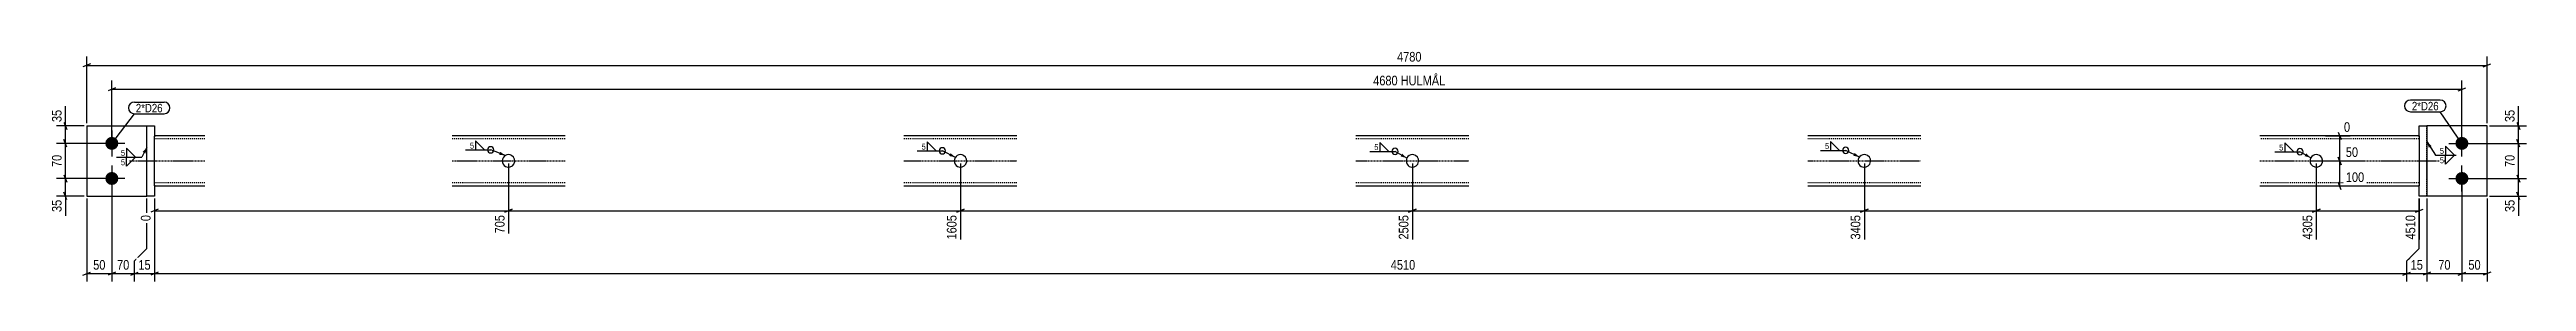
# Model space of a CAD drawing. Header units: millimetres. Extents: x 12 to 16600, y 12 to 475.
# Drawn here: x 11668 to 16600, y 12 to 475 of the extents above; entities that cross this region are included whole.
import ezdxf

# ---------------------------------------------------------------- set-up
doc = ezdxf.new("R2010")
doc.units = ezdxf.units.MM
doc.linetypes.add('DXK_LINE_DOT2', pattern=[3.9198, 1.9599, -1.9599])
doc.linetypes.add('DXK_LINE_DOT3', pattern=[5.9187, 2.979, -0.9799, 0.9799, -0.9799])
for name, color, linetype in [('MÅLSÆTNING', 7, 'Continuous'), ('STÅL', 7, 'Continuous'), ('TEKST', 7, 'Continuous')]:
    doc.layers.add(name, color=color, linetype=linetype)
doc.styles.add('Arial Narrow', font='ARIALN.TTF', dxfattribs={"height": 0.2})

msp = doc.modelspace()

# ---------------------------------------------------------------- hatches: boundary and pattern name
at = {"layer": 'STÅL', "linetype": 'Continuous'}
for points in [[(11791.8, 274.5, -1), (11791.8, 300.5, -1)], [(16471.8, 300.5, -1), (16471.8, 274.5, -1)], [(11791.8, 204.5, -1), (11791.8, 230.5, -1)], [(16471.8, 230.5, -1), (16471.8, 204.5, -1)]]:
    msp.add_hatch(color=96, dxfattribs=at).paths.add_polyline_path(points)
at = {"layer": 'TEKST', "linetype": 'Continuous'}
for points in [[(11853.2, 270.4), (11861.8, 279.9), (11858.7, 267.4)], [(12565.2, 270.7), (12575.7, 263.3), (12562.9, 264.9)], [(13462.1, 268), (13471.9, 259.6), (13459.3, 262.4)], [(14361.5, 267), (14370.8, 258), (14358.4, 261.5)], [(15262.5, 268.4), (15272.4, 260.1), (15259.8, 262.8)], [(16161.6, 267.5), (16171, 258.7), (16158.5, 262.1)]]:
    msp.add_hatch(color=3, dxfattribs=at).paths.add_polyline_path(points)

# ---------------------------------------------------------------- linework, layer by layer
at = {"layer": 'MÅLSÆTNING', "color": 7, "linetype": 'Continuous'}
for p, q in [((11749.3, 446), (11734.3, 440)), ((11741.8, 327.5), (11741.8, 460.7)), ((16514.3, 440), (16529.3, 446)), ((16521.8, 327.5), (16521.8, 460.7)), ((11799.3, 398.4), (11784.3, 392.4)), ((11791.8, 292.5), (11791.8, 413.2)), ((11791.8, 395.4), (16471.8, 395.4)), ((16464.3, 392.4), (16479.3, 398.4)), ((16471.8, 292.5), (16471.8, 413.2)), ((11736.8, 322.5), (11681.7, 322.5)), ((11696.5, 330), (11702.5, 315)), ((16200.3, 302.5), (16249.1, 302.5)), ((16225.4, 310), (16231.4, 295)), ((16228.4, 252.5), (16228.4, 302.5)), ((16526.8, 322.5), (16600.3, 322.5)), ((16581.3, 330), (16587.3, 315)), ((16584.3, 287.5), (16584.3, 322.5)), ((11786.8, 287.5), (11681.7, 287.5)), ((11702.5, 280), (11696.5, 295)), ((11699.5, 217.5), (11699.5, 287.5)), ((12581.8, 247.5), (12581.8, 108)), ((12581.8, 247.5), (12581.8, 108)), ((13481.8, 247.5), (13481.8, 95.8)), ((14381.8, 247.5), (14381.8, 95.8)), ((14381.8, 247.5), (14381.8, 95.8)), ((15281.8, 247.5), (15281.8, 95.8)), ((16181.8, 247.5), (16181.8, 95.8)), ((16181.8, 247.5), (16181.8, 95.8)), ((16186.8, 252.5), (16268.6, 252.5)), ((16186.8, 252.5), (16268.6, 252.5)), ((16231.4, 245), (16225.4, 260)), ((16225.4, 260), (16231.4, 245)), ((16228.4, 202.5), (16228.4, 252.5)), ((16476.8, 287.5), (16600.3, 287.5)), ((16476.8, 287.5), (16600.3, 287.5)), ((16587.3, 280), (16581.3, 295)), ((16587.3, 280), (16581.3, 295)), ((16584.3, 217.5), (16584.3, 287.5)), ((11786.8, 217.5), (11681.7, 217.5)), ((11696.5, 225), (11702.5, 210)), ((11791.8, 212.5), (11791.8, 12)), ((16200.7, 202.5), (16280.8, 202.5)), ((16231.4, 195), (16225.4, 210)), ((16471.8, 212.5), (16471.8, 12)), ((16476.8, 217.5), (16600.3, 217.5)), ((16581.3, 225), (16587.3, 210)), ((11736.8, 182.5), (11681.7, 182.5)), ((11702.5, 175), (11696.5, 190)), ((11741.8, 177.5), (11741.8, 12)), ((11861.8, 78), (11861.8, 177.5)), ((11861.8, 78), (11861.8, 177.5)), ((11884.3, 156), (11869.3, 150)), ((11876.8, 177.5), (11876.8, 12)), ((11876.8, 177.5), (11876.8, 12)), ((11876.8, 177.5), (11876.8, 132.4)), ((11876.8, 153), (12581.8, 153)), ((12589.3, 156), (12574.3, 150)), ((12574.3, 150), (12589.3, 156)), ((12581.8, 153), (13481.8, 153)), ((13474.3, 150), (13489.3, 156)), ((14389.3, 156), (14374.3, 150)), ((14374.3, 150), (14389.3, 156)), ((14381.8, 153), (15281.8, 153)), ((15274.3, 150), (15289.3, 156)), ((16189.3, 156), (16174.3, 150)), ((16174.3, 150), (16189.3, 156)), ((16181.8, 153), (16386.8, 153)), ((16379.3, 150), (16394.3, 156)), ((16386.8, 78), (16386.8, 177.5)), ((16386.8, 177.5), (16386.8, 95.8)), ((16401.8, 177.5), (16401.8, 12)), ((16521.8, 177.5), (16521.8, 12)), ((16526.8, 182.5), (16600.3, 182.5)), ((16587.3, 175), (16581.3, 190)), ((11836.8, 53), (11861.8, 78)), ((11836.8, 12), (11836.8, 53)), ((16361.8, 53), (16386.8, 78)), ((16361.8, 12), (16361.8, 53)), ((11734.3, 25), (11749.3, 31)), ((11799.3, 31), (11784.3, 25)), ((11791.8, 28), (11836.8, 28)), ((11829.3, 25), (11844.3, 31)), ((11884.3, 31), (11869.3, 25)), ((11884.3, 31), (11869.3, 25)), ((16354.3, 25), (16369.3, 31)), ((16361.8, 28), (16401.8, 28)), ((16409.3, 31), (16394.3, 25)), ((16464.3, 25), (16479.3, 31)), ((16471.8, 28), (16521.8, 28)), ((16529.3, 31), (16514.3, 25))]:
    msp.add_line(p, q, dxfattribs=at)
at = {"layer": 'STÅL', "color": 2, "linetype": 'Continuous'}
for p, q in [((11741.8, 322.5), (11861.8, 322.5)), ((11741.8, 322.5), (11741.8, 182.5)), ((11861.8, 182.5), (11861.8, 322.5)), ((11861.8, 322.5), (11876.8, 322.5)), ((11876.8, 322.5), (11876.8, 300.6)), ((11976.8, 302.5), (11876.8, 302.5)), ((11876.8, 204.3), (11876.8, 300.6)), ((12694.3, 302.5), (12469.3, 302.5)), ((13594.3, 302.5), (13369.3, 302.5)), ((14494.3, 302.5), (14269.3, 302.5)), ((15394.3, 302.5), (15169.3, 302.5)), ((16386.8, 302.5), (16069.3, 302.5)), ((16386.8, 300.6), (16386.8, 322.5)), ((16386.8, 322.5), (16401.8, 322.5)), ((16386.8, 300.6), (16386.8, 204.3)), ((16521.8, 322.5), (16401.8, 322.5)), ((16401.8, 322.5), (16401.8, 182.5)), ((16521.8, 182.5), (16521.8, 322.5)), ((11876.8, 204.3), (11876.8, 182.5)), ((11876.8, 202.5), (11976.8, 202.5)), ((12469.3, 202.5), (12694.3, 202.5)), ((13369.3, 202.5), (13594.3, 202.5)), ((14269.3, 202.5), (14494.3, 202.5)), ((15169.3, 202.5), (15394.3, 202.5)), ((16069.3, 202.5), (16386.8, 202.5)), ((16386.8, 182.5), (16386.8, 204.3)), ((11741.8, 182.5), (11861.8, 182.5)), ((11876.8, 182.5), (11861.8, 182.5)), ((16401.8, 182.5), (16386.8, 182.5)), ((16521.8, 182.5), (16401.8, 182.5))]:
    msp.add_line(p, q, dxfattribs=at)
at = {"layer": 'STÅL', "color": 96, "linetype": 'Continuous'}
for p, q in [((11791.8, 313.5), (11791.8, 261.5)), ((16471.8, 261.5), (16471.8, 313.5)), ((11817.8, 287.5), (11765.8, 287.5)), ((16445.8, 287.5), (16497.8, 287.5)), ((11817.8, 217.5), (11765.8, 217.5)), ((11791.8, 243.5), (11791.8, 191.5)), ((16445.8, 217.5), (16497.8, 217.5)), ((16471.8, 191.5), (16471.8, 243.5))]:
    msp.add_line(p, q, dxfattribs=at)
at = {"layer": 'STÅL', "color": 7, "linetype": 'DXK_LINE_DOT2'}
for p, q in [((11861.8, 182.5), (11861.8, 322.5)), ((11876.8, 302.5), (11876.8, 301.6)), ((11876.8, 300.6), (11876.8, 301.6)), ((11876.8, 204.3), (11876.8, 300.6)), ((11976.8, 296.5), (11876.8, 296.5)), ((12694.3, 296.5), (12469.3, 296.5)), ((13594.3, 296.5), (13369.3, 296.5)), ((14494.3, 296.5), (14269.3, 296.5)), ((15394.3, 296.5), (15169.3, 296.5)), ((16386.8, 296.5), (16069.3, 296.5)), ((16386.8, 302.5), (16386.8, 300.6)), ((16386.8, 300.6), (16386.8, 204.3)), ((16401.8, 182.5), (16401.8, 322.5)), ((11976.8, 208.5), (11876.8, 208.5)), ((11876.8, 202.5), (11876.8, 204.3)), ((12694.3, 208.5), (12469.3, 208.5)), ((13594.3, 208.5), (13369.3, 208.5)), ((14494.3, 208.5), (14269.3, 208.5)), ((15394.3, 208.5), (15169.3, 208.5)), ((16386.8, 208.5), (16069.3, 208.5)), ((16386.8, 203.4), (16386.8, 204.3)), ((16386.8, 203.4), (16386.8, 202.5))]:
    msp.add_line(p, q, dxfattribs=at)
at = {"layer": 'STÅL', "color": 7, "linetype": 'DXK_LINE_DOT3'}
for p, q in [((11826.8, 252.5), (11976.8, 252.5)), ((12469.3, 252.5), (12694.3, 252.5)), ((12581.8, 252.5), (12581.8, 252.5)), ((13369.3, 252.5), (13594.3, 252.5)), ((13481.8, 252.5), (13481.8, 252.5)), ((14269.3, 252.5), (14494.3, 252.5)), ((14381.8, 252.5), (14381.8, 252.5)), ((15169.3, 252.5), (15394.3, 252.5)), ((15281.8, 252.5), (15281.8, 252.5)), ((16069.3, 252.5), (16436.8, 252.5)), ((16181.8, 252.5), (16181.8, 252.5))]:
    msp.add_line(p, q, dxfattribs=at)
at = {"layer": 'STÅL', "color": 2, "linetype": 'Continuous'}
for centre, start, end in [((12581.8, 252.5), 60.3737, 240.3737), ((12581.8, 252.5), 240.3737, 60.3737), ((13481.8, 252.5), 60.3737, 240.3737), ((13481.8, 252.5), 240.3737, 60.3737), ((14381.8, 252.5), 60.3737, 240.3737), ((14381.8, 252.5), 240.3737, 60.3737), ((15281.8, 252.5), 60.3737, 240.3737), ((15281.8, 252.5), 240.3737, 60.3737), ((16181.8, 252.5), 30.3737, 210.3737), ((16181.8, 252.5), 210.3737, 30.3737)]:
    msp.add_arc(centre, 12.5, start, end, dxfattribs=at)
at = {"layer": 'TEKST', "color": 3, "linetype": 'Continuous'}
for p, q in [((11861.8, 279.9), (11851.2, 260.1)), ((12575.7, 263.3), (12546.3, 274.6)), ((13471.9, 259.6), (13445.8, 272.6)), ((14370.8, 258), (14347.3, 271.6)), ((15272.4, 260.1), (15244.7, 273.6)), ((16171, 258.7), (16149.3, 270.8))]:
    msp.add_line(p, q, dxfattribs=at)
for centre, start, end in [((12546.3, 274.6), 90, 270), ((12546.3, 274.6), 270, 90), ((13445.8, 272.6), 90, 270), ((13445.8, 272.6), 270, 90), ((14347.3, 271.6), 90, 270), ((14347.3, 271.6), 270, 90), ((15244.7, 273.6), 90, 270), ((15244.7, 273.6), 270, 90), ((16149.3, 270.8), 90, 270), ((16149.3, 270.8), 270, 90)]:
    msp.add_arc(centre, 6.25, start, end, dxfattribs=at)

# ---------------------------------------------------------------- wipeouts: each hides what was drawn before it
at = {"color": 0}
msp.add_wipeout([(11892.9, 349.5), (11892.9, 367), (11839.6, 367), (11839.6, 349.5)], dxfattribs=at).dxf.layer = 'TEKST'

# ---------------------------------------------------------------- next in the draw order: wipeouts: each hides what was drawn before it
for points, layer in [([(14451.5, 399.2), (14451.5, 427.2), (14299.7, 427.2), (14299.7, 399.2)], 'MÅLSÆTNING'), ([(16580.6, 358.3), (16552.6, 358.3), (16552.6, 326), (16580.6, 326)], 'MÅLSÆTNING'), ([(11695.7, 268.7), (11667.7, 268.7), (11667.7, 236.3), (11695.7, 236.3)], 'MÅLSÆTNING'), ([(16580.6, 268.7), (16552.6, 268.7), (16552.6, 236.3), (16580.6, 236.3)], 'MÅLSÆTNING'), ([(11830.5, 31.8), (11830.5, 59.7), (11798.2, 59.7), (11798.2, 31.8)], 'MÅLSÆTNING'), ([(16398, 31.8), (16398, 59.7), (16365.7, 59.7), (16365.7, 31.8)], 'MÅLSÆTNING'), ([(16513, 31.8), (16513, 59.7), (16480.7, 59.7), (16480.7, 31.8)], 'MÅLSÆTNING'), ([(11892.9, 349.5), (11892.9, 367), (11839.6, 367), (11839.6, 349.5)], 'TEKST'), ([(16425.5, 353.5), (16425.5, 371), (16372.2, 371), (16372.2, 353.5)], 'TEKST'), ([(12513.5, 276.1), (12513.5, 290.6), (12503.9, 290.6), (12503.9, 276.1)], 'TEKST'), ([(13413, 274.1), (13413, 288.6), (13403.4, 288.6), (13403.4, 274.1)], 'TEKST'), ([(14314.5, 273.1), (14314.5, 287.6), (14304.9, 287.6), (14304.9, 273.1)], 'TEKST'), ([(15212, 275.1), (15212, 289.6), (15202.4, 289.6), (15202.4, 275.1)], 'TEKST'), ([(16116.5, 272.3), (16116.5, 286.8), (16106.9, 286.8), (16106.9, 272.3)], 'TEKST'), ([(16436.4, 265.6), (16436.4, 280.1), (16426.8, 280.1), (16426.8, 265.6)], 'TEKST')]:
    msp.add_wipeout(points, dxfattribs=at).dxf.layer = layer
at = {"color": 0, "linetype": 'Continuous'}
for points in [[(16253.1, 306.5), (16253.1, 334.5), (16232.9, 334.5), (16232.9, 306.5)], [(11872.8, 148.5), (11844.8, 148.5), (11844.8, 128.4), (11872.8, 128.4)], [(12577.8, 148.5), (12549.8, 148.5), (12549.8, 104), (12577.8, 104)], [(13477.8, 148.5), (13449.8, 148.5), (13449.8, 91.8), (13477.8, 91.8)], [(15277.8, 148.5), (15249.8, 148.5), (15249.8, 91.8), (15277.8, 91.8)], [(16382.8, 148.5), (16354.8, 148.5), (16354.8, 91.8), (16382.8, 91.8)]]:
    msp.add_wipeout(points, dxfattribs=at).dxf.layer = 'MÅLSÆTNING'

# ---------------------------------------------------------------- next in the draw order: linework, layer by layer
at = {"layer": 'MÅLSÆTNING', "color": 7, "linetype": 'Continuous'}
for p, q in [((11741.8, 443), (16521.8, 443)), ((16584.3, 322.5), (16584.3, 361.8)), ((16584.3, 322.5), (16584.3, 361.8)), ((11699.5, 287.5), (11699.5, 322.5)), ((11786.8, 287.5), (11681.7, 287.5)), ((11702.5, 280), (11696.5, 295)), ((13481.8, 247.5), (13481.8, 95.8)), ((15281.8, 247.5), (15281.8, 95.8)), ((11786.8, 217.5), (11681.7, 217.5)), ((11696.5, 225), (11702.5, 210)), ((11699.5, 182.5), (11699.5, 217.5)), ((11791.8, 212.5), (11791.8, 12)), ((16471.8, 212.5), (16471.8, 12)), ((16476.8, 217.5), (16600.3, 217.5)), ((16581.3, 225), (16587.3, 210)), ((16584.3, 182.5), (16584.3, 217.5)), ((13489.3, 156), (13474.3, 150)), ((13481.8, 153), (14381.8, 153)), ((15289.3, 156), (15274.3, 150)), ((15281.8, 153), (16181.8, 153)), ((16386.8, 78), (16386.8, 177.5)), ((16401.8, 177.5), (16401.8, 12)), ((11836.8, 53), (11861.8, 78)), ((11836.8, 12), (11836.8, 53)), ((16361.8, 53), (16386.8, 78)), ((16361.8, 12), (16361.8, 53)), ((11741.8, 28), (11791.8, 28)), ((11799.3, 31), (11784.3, 25)), ((11829.3, 25), (11844.3, 31)), ((11836.8, 28), (11876.8, 28)), ((11876.8, 28), (16361.8, 28)), ((16354.3, 25), (16369.3, 31)), ((16409.3, 31), (16394.3, 25)), ((16401.8, 28), (16471.8, 28)), ((16464.3, 25), (16479.3, 31))]:
    msp.add_line(p, q, dxfattribs=at)
at = {"layer": 'TEKST', "color": 7, "linetype": 'Continuous'}
for p, q in [((11791.8, 287.5), (11836.6, 346.5)), ((11836.6, 370), (11895.9, 370)), ((11836.6, 346.5), (11895.9, 346.5))]:
    msp.add_line(p, q, dxfattribs=at)
at = {"layer": 'TEKST', "color": 3, "linetype": 'Continuous'}
for p, q in [((12496.2, 274.6), (12546.3, 274.6)), ((12533.9, 274.6), (12516.1, 292.5)), ((12516.1, 292.5), (12516.1, 274.6)), ((12516.1, 274.6), (12533.9, 274.6)), ((13395.6, 272.6), (13445.8, 272.6)), ((13433.4, 272.6), (13415.6, 290.4)), ((13415.6, 290.4), (13415.6, 272.6)), ((13415.6, 272.6), (13433.4, 272.6)), ((14297.2, 271.6), (14347.3, 271.6)), ((14335, 271.6), (14317.1, 289.4)), ((14317.1, 289.4), (14317.1, 271.6)), ((14317.1, 271.6), (14335, 271.6)), ((15194.6, 273.6), (15244.7, 273.6)), ((15232.4, 273.6), (15214.6, 291.4)), ((15214.6, 291.4), (15214.6, 273.6)), ((15214.6, 273.6), (15232.4, 273.6)), ((16099.1, 270.8), (16149.3, 270.8)), ((16136.9, 270.8), (16119.1, 288.7)), ((16119.1, 288.7), (16119.1, 270.8)), ((16119.1, 270.8), (16136.9, 270.8)), ((16456.9, 264.1), (16439, 282)), ((16439, 282), (16439, 264.1)), ((16439, 264.1), (16456.9, 264.1))]:
    msp.add_line(p, q, dxfattribs=at)
at = {"layer": 'TEKST', "color": 7, "linetype": 'Continuous'}
for centre, start, end in [((11836.6, 358.2), 90, 270), ((11895.9, 358.2), 270, 90)]:
    msp.add_arc(centre, 11.7, start, end, dxfattribs=at)

# ---------------------------------------------------------------- next in the draw order: texts
at = {"layer": 'MÅLSÆTNING', "color": 3, "style": 'Arial Narrow'}
for s, height, p in [('4680 HULMÅL', 19.089, (14303.7, 403.2)), ('70', 19.09, (11802.2, 35.7)), ('15', 19.09, (16369.7, 35.7)), ('50', 19.09, (16484.7, 35.7))]:
    msp.add_text(s, height=height, dxfattribs=at).set_placement(p)
for s, p in [('35', (16576.6, 330)), ('70', (11691.7, 240.3)), ('70', (16576.6, 240.3))]:
    msp.add_text(s, height=19.09, rotation=90.0002, dxfattribs=at).set_placement(p)
at = {"layer": 'MÅLSÆTNING', "color": 3, "linetype": 'Continuous', "style": 'Arial Narrow'}
msp.add_text('0', height=19.1, dxfattribs=at).set_placement((16236.9, 310.5))
for s, height, p in [('0', 19.1, (11868.8, 132.4)), ('705', 19.09, (12573.8, 108)), ('1605', 19.09, (13473.8, 95.8)), ('3405', 19.09, (15273.8, 95.8)), ('4510', 19.09, (16378.8, 95.8))]:
    msp.add_text(s, height=height, rotation=90.0002, dxfattribs=at).set_placement(p)
at = {"layer": 'TEKST', "color": 3, "style": 'Arial Narrow'}
for s, height, p in [('2*D26', 16.7, (11839.6, 349.5)), ('5', 11.9, (12504.9, 277.1)), ('5', 11.9, (13404.4, 275.1)), ('5', 11.9, (14305.9, 274.1)), ('5', 11.9, (15203.4, 276.1)), ('5', 11.9, (16107.9, 273.3))]:
    msp.add_text(s, height=height, dxfattribs=at).set_placement(p)

# ---------------------------------------------------------------- next in the draw order: wipeouts: each hides what was drawn before it
at = {"color": 0, "linetype": 'Continuous'}
msp.add_wipeout([(16268.9, 256.5), (16268.9, 284.5), (16236.6, 284.5), (16236.6, 256.5)], dxfattribs=at).dxf.layer = 'MÅLSÆTNING'
at = {"color": 0}
msp.add_wipeout([(16425.5, 353.5), (16425.5, 371), (16372.2, 371), (16372.2, 353.5)], dxfattribs=at).dxf.layer = 'TEKST'

# ---------------------------------------------------------------- next in the draw order: linework, layer by layer
at = {"layer": 'TEKST', "color": 7, "linetype": 'Continuous'}
for p, q in [((16369.2, 374), (16428.5, 374)), ((16369.2, 350.5), (16428.5, 350.5)), ((16471.8, 287.5), (16428.5, 350.5))]:
    msp.add_line(p, q, dxfattribs=at)
for centre, start, end in [((16369.2, 362.2), 90, 270), ((16428.5, 362.2), 270, 90)]:
    msp.add_arc(centre, 11.7, start, end, dxfattribs=at)

# ---------------------------------------------------------------- next in the draw order: texts
at = {"layer": 'MÅLSÆTNING', "color": 3, "linetype": 'Continuous', "style": 'Arial Narrow'}
msp.add_text('50', height=19.09, dxfattribs=at).set_placement((16240.6, 260.5))
at = {"layer": 'TEKST', "color": 3, "style": 'Arial Narrow'}
msp.add_text('2*D26', height=16.7, dxfattribs=at).set_placement((16372.2, 353.5))

# ---------------------------------------------------------------- next in the draw order: wipeouts: each hides what was drawn before it
at = {"color": 0}
for points, layer in [([(14404, 446.7), (14404, 474.7), (14347.2, 474.7), (14347.2, 446.7)], 'MÅLSÆTNING'), ([(11695.7, 358.3), (11667.7, 358.3), (11667.7, 326), (11695.7, 326)], 'MÅLSÆTNING'), ([(11695.7, 179), (11667.7, 179), (11667.7, 146.6), (11695.7, 146.6)], 'MÅLSÆTNING'), ([(16580.6, 179), (16552.6, 179), (16552.6, 146.6), (16580.6, 146.6)], 'MÅLSÆTNING'), ([(11783, 31.8), (11783, 59.7), (11750.7, 59.7), (11750.7, 31.8)], 'MÅLSÆTNING'), ([(11873, 31.8), (11873, 59.7), (11840.7, 59.7), (11840.7, 31.8)], 'MÅLSÆTNING'), ([(14391.5, 31.8), (14391.5, 59.7), (14334.7, 59.7), (14334.7, 31.8)], 'MÅLSÆTNING'), ([(16453, 31.8), (16453, 59.7), (16420.7, 59.7), (16420.7, 31.8)], 'MÅLSÆTNING'), ([(11818.5, 261.6), (11818.5, 276.1), (11808.9, 276.1), (11808.9, 261.6)], 'TEKST')]:
    msp.add_wipeout(points, dxfattribs=at).dxf.layer = layer
at = {"color": 0, "linetype": 'Continuous'}
for points, layer in [([(16281.1, 206.5), (16281.1, 234.5), (16236.6, 234.5), (16236.6, 206.5)], 'MÅLSÆTNING'), ([(14377.8, 148.5), (14349.8, 148.5), (14349.8, 91.8), (14377.8, 91.8)], 'MÅLSÆTNING'), ([(16177.8, 148.5), (16149.8, 148.5), (16149.8, 91.8), (16177.8, 91.8)], 'MÅLSÆTNING'), ([(16436.4, 246.9), (16436.4, 261.4), (16426.8, 261.4), (16426.8, 246.9)], 'TEKST')]:
    msp.add_wipeout(points, dxfattribs=at).dxf.layer = layer

# ---------------------------------------------------------------- next in the draw order: hatches: boundary and pattern name
at = {"layer": 'TEKST', "linetype": 'Continuous'}
msp.add_hatch(color=3, dxfattribs=at).paths.add_polyline_path([(16405.9, 278.9), (16401.8, 291.1), (16411.2, 282.2)])

# ---------------------------------------------------------------- next in the draw order: linework, layer by layer
at = {"layer": 'MÅLSÆTNING', "color": 7, "linetype": 'Continuous'}
for p, q in [((11699.5, 322.5), (11699.5, 361.8)), ((11699.5, 322.5), (11699.5, 361.8)), ((11699.5, 182.5), (11699.5, 143.1)), ((11699.5, 182.5), (11699.5, 143.1)), ((16584.3, 182.5), (16584.3, 143.1)), ((16584.3, 182.5), (16584.3, 143.1))]:
    msp.add_line(p, q, dxfattribs=at)
at = {"layer": 'TEKST', "color": 3, "linetype": 'Continuous'}
for p, q in [((11838.9, 260.1), (11821, 278)), ((11821, 278), (11821, 260.1)), ((11821, 260.1), (11838.9, 260.1)), ((16401.8, 291.1), (16419.1, 264.1)), ((16419.1, 264.1), (16460.4, 264.1)), ((16439, 264.1), (16456.9, 264.1)), ((16456.9, 264.1), (16439, 246.2)), ((16439, 246.2), (16439, 264.1))]:
    msp.add_line(p, q, dxfattribs=at)

# ---------------------------------------------------------------- next in the draw order: texts
at = {"layer": 'MÅLSÆTNING', "color": 3, "style": 'Arial Narrow'}
for s, p in [('4780', (14351.2, 450.7)), ('50', (11754.7, 35.7)), ('15', (11844.7, 35.7)), ('4510', (14338.7, 35.7)), ('70', (16424.7, 35.7))]:
    msp.add_text(s, height=19.09, dxfattribs=at).set_placement(p)
for p in [(11691.7, 330), (11691.7, 150.6), (16576.6, 150.6)]:
    msp.add_text('35', height=19.09, rotation=90.0002, dxfattribs=at).set_placement(p)
at = {"layer": 'MÅLSÆTNING', "color": 3, "linetype": 'Continuous', "style": 'Arial Narrow'}
msp.add_text('100', height=19.09, dxfattribs=at).set_placement((16240.6, 210.5))
for s, p in [('2505', (14373.8, 95.8)), ('4305', (16173.8, 95.8))]:
    msp.add_text(s, height=19.09, rotation=90.0002, dxfattribs=at).set_placement(p)
at = {"layer": 'TEKST', "color": 3, "style": 'Arial Narrow'}
msp.add_text('5', height=11.9, dxfattribs=at).set_placement((16427.8, 266.6))
at = {"layer": 'TEKST', "color": 3, "linetype": 'Continuous', "style": 'Arial Narrow'}
msp.add_text('5', height=11.9, dxfattribs=at).set_placement((16427.8, 247.9))

# ---------------------------------------------------------------- next in the draw order: wipeouts: each hides what was drawn before it
at = {"color": 0, "linetype": 'Continuous'}
msp.add_wipeout([(11818.5, 242.9), (11818.5, 257.4), (11808.9, 257.4), (11808.9, 242.9)], dxfattribs=at).dxf.layer = 'TEKST'

# ---------------------------------------------------------------- next in the draw order: linework, layer by layer
at = {"layer": 'TEKST', "color": 3, "linetype": 'Continuous'}
for p, q in [((11801.1, 260.1), (11851.2, 260.1)), ((11821, 260.1), (11838.9, 260.1)), ((11838.9, 260.1), (11821, 242.3)), ((11821, 242.3), (11821, 260.1))]:
    msp.add_line(p, q, dxfattribs=at)

# ---------------------------------------------------------------- next in the draw order: texts
at = {"layer": 'TEKST', "color": 3, "style": 'Arial Narrow'}
msp.add_text('5', height=11.9, dxfattribs=at).set_placement((11809.9, 262.6))
at = {"layer": 'TEKST', "color": 3, "linetype": 'Continuous', "style": 'Arial Narrow'}
msp.add_text('5', height=11.9, dxfattribs=at).set_placement((11809.9, 243.9))

doc.saveas('drawing.dxf')
